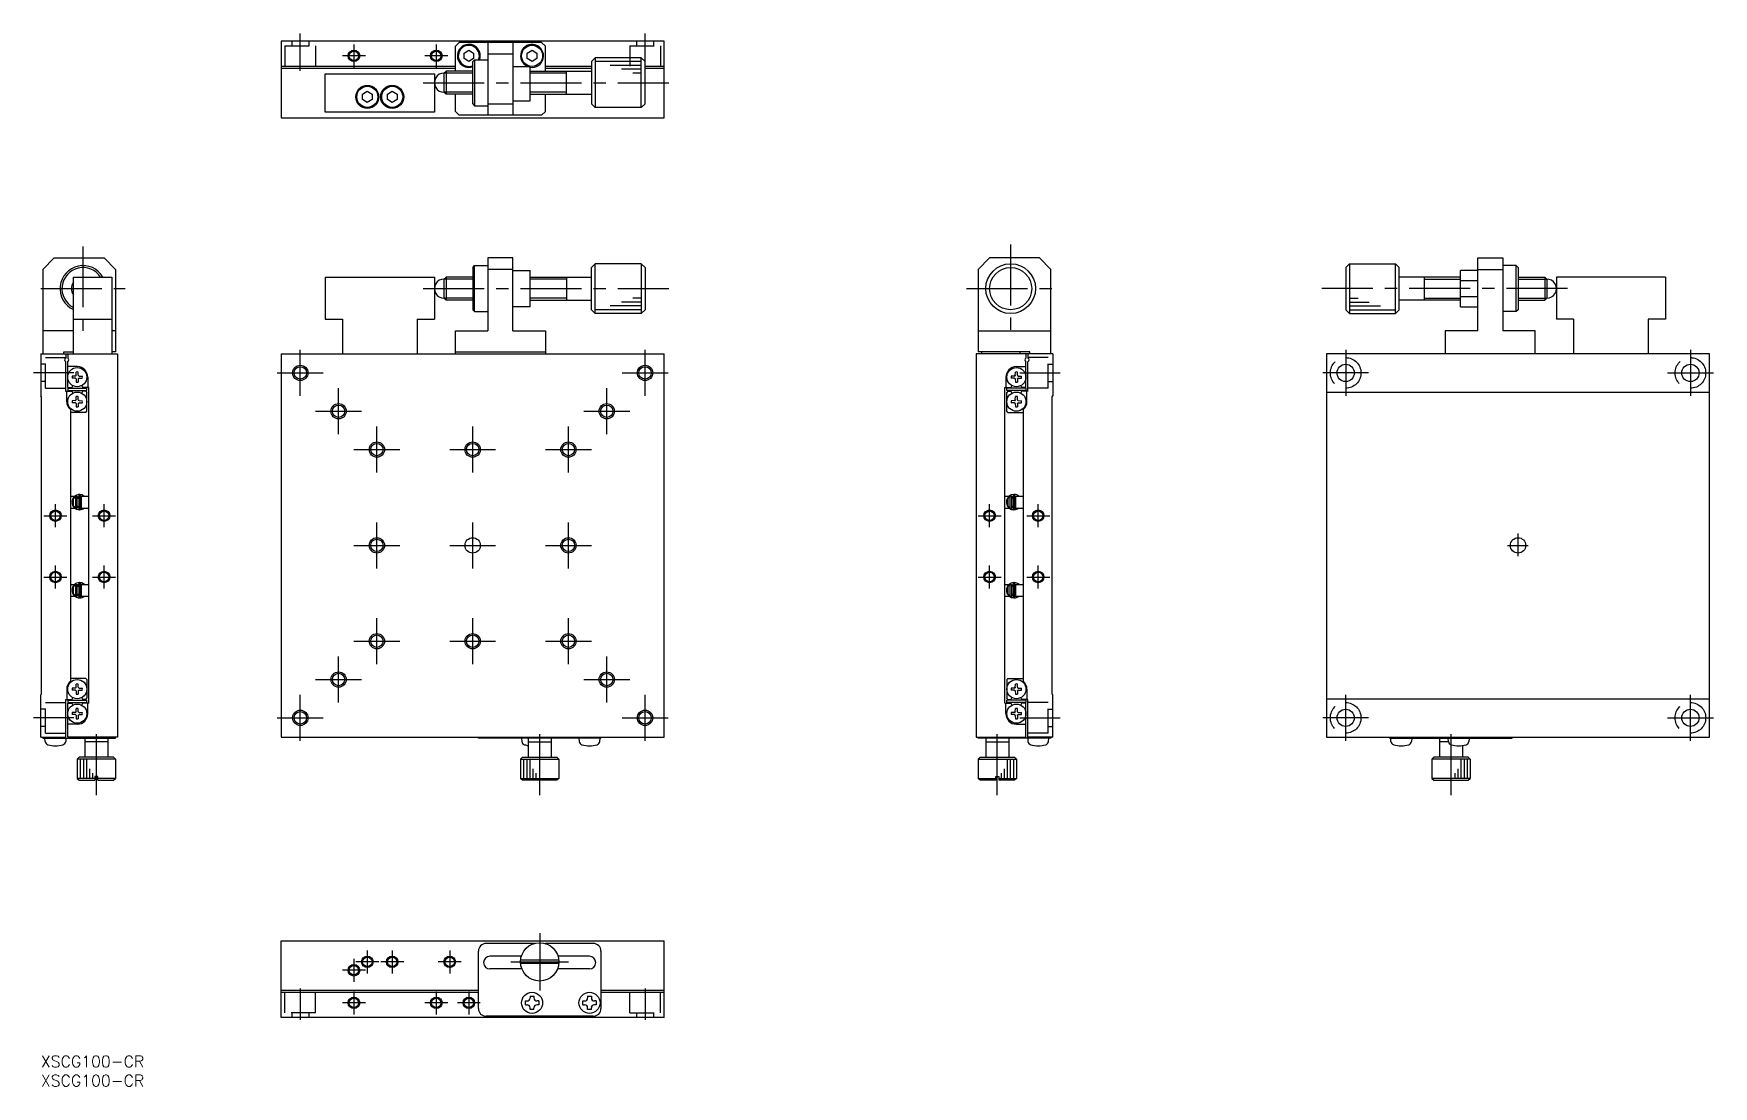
# Model space of a CAD drawing. Extents: x -2 to 437, y -8 to 267.
import ezdxf

# ---------------------------------------------------------------- set-up
doc = ezdxf.new("R2010")
doc.units = 0
doc.header["$LTSCALE"] = 0.5
doc.linetypes.add('CENTER', pattern=[50.8, 31.75, -6.35, 6.35, -6.35])
doc.linetypes.add('DASHED', pattern=[19.05, 12.7, -6.35])
for name, color, linetype in [('MSM_CENTER', 1, 'CENTER'), ('MSM_CONTINUOUS', 7, 'CONTINUOUS'), ('MSM_DASHED', 4, 'DASHED'), ('MSM_NARROW', 5, 'CONTINUOUS'), ('MSM_PART_NUMBER', 7, 'CONTINUOUS')]:
    doc.layers.add(name, color=color, linetype=linetype)
doc.styles.get("Standard").update_dxf_attribs({"font": 'txt.shx', "height": 3, "bigfont": 'bigfont.shx'})

# ---------------------------------------------------------------- blocks, each defined once
blk = doc.blocks.new('*U2')
at = {"layer": 'MSM_PART_NUMBER'}
blk.add_text('XSCG100-CR', height=3, dxfattribs=at).set_placement((0, -3))
blk = doc.blocks.new('*U3')
at = {"layer": 'MSM_PART_NUMBER'}
blk.add_text('XSCG100-CR', height=3, dxfattribs=at).set_placement((0, -8))

msp = doc.modelspace()

# ---------------------------------------------------------------- linework, layer by layer
at = {"layer": 'MSM_CENTER'}
for p, q in [((67.73, 257.01), (67.73, 266.71)), ((81.73, 263.91), (81.73, 257.91)), ((103.23, 263.91), (103.23, 257.91)), ((157.73, 257.01), (157.73, 266.71)), ((84.73, 260.91), (78.73, 260.91)), ((106.23, 260.91), (100.23, 260.91)), ((99.84, 253.91), (163.95, 253.91)), ((11, 211.17), (11, 189.17)), ((253.18, 211.67), (253.18, 188.67)), ((0, 200.17), (22, 200.17)), ((99.84, 200.17), (163.95, 200.17)), ((241.68, 200.17), (264.68, 200.17)), ((398.53, 200.17), (334.42, 200.17)), ((67.73, 172.17), (67.73, 184.17)), ((157.73, 172.17), (157.73, 184.17)), ((340.64, 184.17), (340.64, 172.17)), ((430.64, 184.17), (430.64, 172.17)), ((8.61, 178.17), (-1.9, 178.17)), ((61.73, 178.17), (73.73, 178.17)), ((151.73, 178.17), (163.73, 178.17)), ((255.57, 178.17), (266.07, 178.17)), ((346.64, 178.17), (334.64, 178.17)), ((424.64, 178.17), (436.64, 178.17)), ((77.73, 162.17), (77.73, 174.17)), ((147.73, 162.17), (147.73, 174.17)), ((71.73, 168.17), (83.73, 168.17)), ((141.73, 168.17), (153.73, 168.17)), ((87.73, 152.17), (87.73, 164.17)), ((112.73, 152.17), (112.73, 164.17)), ((137.73, 152.17), (137.73, 164.17)), ((81.73, 158.17), (93.73, 158.17)), ((106.73, 158.17), (118.73, 158.17)), ((131.73, 158.17), (143.73, 158.17)), ((0.8, 140.92), (6.8, 140.92)), ((3.8, 137.92), (3.8, 143.92)), ((13.5, 140.92), (19.5, 140.92)), ((16.5, 137.92), (16.5, 143.92)), ((244.68, 140.92), (250.68, 140.92)), ((247.68, 137.92), (247.68, 143.92)), ((257.38, 140.92), (263.38, 140.92)), ((260.38, 137.92), (260.38, 143.92)), ((87.73, 127.17), (87.73, 139.17)), ((112.73, 127.17), (112.73, 139.17)), ((137.73, 127.17), (137.73, 139.17)), ((385.64, 130.35), (385.64, 136.3)), ((81.73, 133.17), (93.73, 133.17)), ((106.73, 133.17), (118.73, 133.17)), ((131.73, 133.17), (143.73, 133.17)), ((382.89, 133.17), (388.29, 133.17)), ((3.8, 121.92), (3.8, 127.92)), ((16.5, 121.92), (16.5, 127.92)), ((247.68, 121.92), (247.68, 127.92)), ((260.38, 121.92), (260.38, 127.92)), ((0.8, 124.92), (6.8, 124.92)), ((13.5, 124.92), (19.5, 124.92)), ((244.68, 124.92), (250.68, 124.92)), ((257.38, 124.92), (263.38, 124.92)), ((87.73, 102.17), (87.73, 114.17)), ((112.73, 102.17), (112.73, 114.17)), ((137.73, 102.17), (137.73, 114.17)), ((81.73, 108.17), (93.73, 108.17)), ((106.73, 108.17), (118.73, 108.17)), ((131.73, 108.17), (143.73, 108.17)), ((77.73, 92.17), (77.73, 104.17)), ((147.73, 92.17), (147.73, 104.17)), ((71.73, 98.17), (83.73, 98.17)), ((141.73, 98.17), (153.73, 98.17)), ((67.73, 82.17), (67.73, 94.17)), ((157.73, 82.17), (157.73, 94.17)), ((340.64, 82.17), (340.64, 94.17)), ((430.64, 82.17), (430.64, 94.17)), ((8.61, 88.17), (-1.9, 88.17)), ((61.73, 88.17), (73.73, 88.17)), ((151.73, 88.17), (163.73, 88.17)), ((255.57, 88.17), (266.07, 88.17)), ((346.64, 88.17), (334.64, 88.17)), ((424.64, 88.17), (436.64, 88.17)), ((14.5, 68), (14.5, 85.26)), ((130.23, 68), (130.23, 85.26)), ((249.68, 68), (249.68, 85.26)), ((368.14, 68), (368.14, 85.26)), ((130.23, 32), (130.23, 17)), ((85.23, 27.5), (85.23, 21.5)), ((91.73, 27.5), (91.73, 21.5)), ((106.73, 27.5), (106.73, 21.5)), ((84.73, 22.3), (78.73, 22.3)), ((81.73, 25.3), (81.73, 19.3)), ((88.23, 24.5), (82.23, 24.5)), ((94.73, 24.5), (88.73, 24.5)), ((109.73, 24.5), (103.73, 24.5)), ((122.73, 24.5), (137.73, 24.5)), ((67.73, 17.56), (67.73, 9.4)), ((157.73, 17.56), (157.73, 9.4)), ((84.73, 13.8), (78.73, 13.8)), ((81.73, 16.8), (81.73, 10.8)), ((106.23, 13.8), (100.23, 13.8)), ((103.23, 16.8), (103.23, 10.8)), ((114.73, 13.8), (108.73, 13.8)), ((111.73, 16.8), (111.73, 10.8))]:
    msp.add_line(p, q, dxfattribs=at)
at = {"layer": 'MSM_CONTINUOUS'}
for p, q in [((162.73, 264.71), (62.73, 264.71)), ((62.73, 264.71), (62.73, 244.71)), ((109.23, 264.41), (108.23, 263.41)), ((108.23, 256.91), (108.23, 263.41)), ((130.73, 264.41), (109.23, 264.41)), ((116.73, 264.41), (116.73, 245.41)), ((123.23, 264.41), (123.23, 245.41)), ((131.73, 263.41), (130.73, 264.41)), ((131.73, 256.91), (131.73, 263.41)), ((162.73, 244.71), (162.73, 264.71)), ((110.48, 261.64), (111.73, 262.36)), ((110.48, 260.19), (110.48, 261.64)), ((111.73, 259.47), (110.48, 260.19)), ((111.73, 262.36), (112.98, 261.64)), ((112.98, 260.19), (111.73, 259.47)), ((112.73, 259.41), (113.23, 259.91)), ((112.73, 248.41), (112.73, 259.41)), ((112.98, 261.64), (112.98, 260.19)), ((113.23, 259.91), (116.73, 259.91)), ((113.23, 259.91), (113.23, 247.91)), ((116.73, 261.41), (123.23, 261.41)), ((126.98, 261.64), (128.23, 262.36)), ((126.98, 260.19), (126.98, 261.64)), ((128.23, 259.47), (126.98, 260.19)), ((128.23, 262.36), (129.48, 261.64)), ((129.48, 260.19), (128.23, 259.47)), ((129.48, 261.64), (129.48, 260.19)), ((143.73, 259.41), (144.73, 260.41)), ((143.73, 259.41), (143.73, 248.41)), ((144.73, 260.41), (144.73, 247.41)), ((156.73, 260.41), (144.73, 260.41)), ((157.73, 259.41), (156.73, 260.41)), ((156.73, 247.41), (156.73, 260.41)), ((157.73, 248.41), (157.73, 259.41)), ((62.73, 258.21), (108.23, 258.21)), ((62.73, 257.71), (108.23, 257.71)), ((74.23, 256.21), (102.73, 256.21)), ((74.23, 246.21), (74.23, 256.21)), ((102.73, 256.21), (102.73, 246.21)), ((105.23, 256.37), (105.77, 256.91)), ((105.23, 256.37), (105.23, 251.46)), ((105.77, 256.91), (105.77, 250.91)), ((112.73, 256.91), (105.77, 256.91)), ((123.23, 258.16), (127.73, 258.16)), ((127.73, 249.16), (127.73, 258.16)), ((127.73, 256.91), (143.73, 256.91)), ((131.73, 258.21), (143.73, 258.21)), ((131.73, 257.71), (143.73, 257.71)), ((137.23, 250.91), (137.23, 256.91)), ((157.73, 258.21), (162.73, 258.21)), ((157.73, 257.71), (162.73, 257.71)), ((83.98, 250.94), (85.23, 251.66)), ((83.98, 249.49), (83.98, 250.94)), ((85.23, 251.66), (86.48, 250.94)), ((86.48, 250.94), (86.48, 249.49)), ((90.48, 250.94), (91.73, 251.66)), ((90.48, 249.49), (90.48, 250.94)), ((91.73, 251.66), (92.98, 250.94)), ((92.98, 250.94), (92.98, 249.49)), ((105.77, 250.91), (105.23, 251.46)), ((112.73, 250.91), (105.77, 250.91)), ((108.23, 246.41), (108.23, 250.91)), ((127.73, 250.91), (143.73, 250.91)), ((131.73, 246.41), (131.73, 250.91)), ((102.73, 246.21), (74.23, 246.21)), ((85.23, 248.77), (83.98, 249.49)), ((86.48, 249.49), (85.23, 248.77)), ((91.73, 248.77), (90.48, 249.49)), ((92.98, 249.49), (91.73, 248.77)), ((108.23, 246.41), (109.23, 245.41)), ((112.73, 248.41), (113.23, 247.91)), ((113.23, 247.91), (116.73, 247.91)), ((116.73, 248.41), (123.23, 248.41)), ((123.23, 249.16), (127.73, 249.16)), ((131.73, 246.41), (130.73, 245.41)), ((143.73, 248.41), (144.73, 247.41)), ((156.73, 247.41), (144.73, 247.41)), ((157.73, 248.41), (156.73, 247.41)), ((62.73, 244.71), (162.73, 244.71)), ((130.73, 245.41), (109.23, 245.41)), ((0.5, 205.17), (3.5, 208.17)), ((3.5, 208.17), (16.5, 208.17)), ((19.5, 205.17), (16.5, 208.17)), ((112.73, 205.67), (113.23, 206.17)), ((113.23, 206.17), (116.73, 206.17)), ((113.23, 194.17), (113.23, 206.17)), ((116.73, 208.17), (116.73, 189.17)), ((123.23, 208.17), (116.73, 208.17)), ((123.23, 189.17), (123.23, 208.17)), ((143.73, 205.67), (144.73, 206.67)), ((144.73, 193.67), (144.73, 206.67)), ((156.73, 206.67), (144.73, 206.67)), ((157.73, 205.67), (156.73, 206.67)), ((156.73, 206.67), (156.73, 193.67)), ((244.68, 205.17), (247.68, 208.17)), ((260.68, 208.17), (247.68, 208.17)), ((260.68, 208.17), (263.68, 205.17)), ((340.64, 205.67), (341.64, 206.67)), ((341.64, 206.67), (341.64, 193.67)), ((341.64, 206.67), (353.64, 206.67)), ((353.64, 193.67), (353.64, 206.67)), ((354.64, 205.67), (353.64, 206.67)), ((375.14, 208.17), (381.64, 208.17)), ((375.14, 189.17), (375.14, 208.17)), ((381.64, 208.17), (381.64, 189.17)), ((385.14, 206.17), (381.64, 206.17)), ((385.64, 205.67), (385.14, 206.17)), ((385.14, 194.17), (385.14, 206.17)), ((0.5, 205.17), (0.5, 183.17)), ((8.5, 203.17), (18.5, 203.17)), ((8.5, 183.17), (8.5, 203.17)), ((18.5, 203.17), (18.5, 183.17)), ((19.5, 205.17), (19.5, 183.67)), ((74.23, 203.17), (102.73, 203.17)), ((74.23, 203.17), (74.23, 192.17)), ((102.73, 203.17), (102.73, 192.17)), ((105.23, 202.63), (105.77, 203.17)), ((105.23, 202.63), (105.23, 197.71)), ((105.77, 203.17), (105.77, 197.17)), ((112.73, 203.17), (105.77, 203.17)), ((112.73, 205.67), (112.73, 194.67)), ((123.23, 205.17), (116.73, 205.17)), ((123.23, 204.92), (127.73, 204.92)), ((127.73, 195.42), (127.73, 204.92)), ((127.73, 203.17), (143.73, 203.17)), ((137.23, 203.17), (137.23, 197.17)), ((143.73, 194.67), (143.73, 205.67)), ((157.73, 205.67), (157.73, 194.67)), ((244.68, 205.17), (244.68, 183.67)), ((263.68, 183.17), (263.68, 205.17)), ((340.64, 205.67), (340.64, 194.67)), ((354.64, 194.67), (354.64, 205.67)), ((370.64, 203.17), (354.64, 203.17)), ((361.14, 203.17), (361.14, 197.17)), ((375.14, 204.92), (370.64, 204.92)), ((370.64, 195.42), (370.64, 204.92)), ((370.64, 202.29), (375.14, 202.29)), ((375.14, 205.17), (381.64, 205.17)), ((385.64, 205.67), (385.64, 194.67)), ((385.64, 203.17), (392.6, 203.17)), ((392.6, 203.17), (392.6, 197.17)), ((393.14, 202.63), (392.6, 203.17)), ((393.14, 202.63), (393.14, 197.71)), ((395.64, 203.17), (395.64, 192.17)), ((424.14, 203.17), (395.64, 203.17)), ((424.14, 203.17), (424.14, 192.17)), ((105.77, 197.17), (105.23, 197.71)), ((375.14, 198.05), (370.64, 198.05)), ((392.6, 197.17), (393.14, 197.71)), ((112.73, 197.17), (105.77, 197.17)), ((112.73, 194.67), (113.23, 194.17)), ((113.23, 194.17), (116.73, 194.17)), ((127.73, 195.42), (123.23, 195.42)), ((127.73, 197.17), (143.73, 197.17)), ((143.73, 194.67), (144.73, 193.67)), ((156.73, 193.67), (144.73, 193.67)), ((157.73, 194.67), (156.73, 193.67)), ((340.64, 194.67), (341.64, 193.67)), ((341.64, 193.67), (353.64, 193.67)), ((354.64, 194.67), (353.64, 193.67)), ((370.64, 197.17), (354.64, 197.17)), ((370.64, 195.42), (375.14, 195.42)), ((385.14, 194.17), (381.64, 194.17)), ((385.64, 194.67), (385.14, 194.17)), ((385.64, 197.17), (392.6, 197.17)), ((8.5, 189.17), (0.5, 189.17)), ((8.5, 192.17), (18.5, 192.17)), ((19.5, 189.17), (18.5, 189.17)), ((74.23, 192.17), (78.73, 192.17)), ((78.73, 192.17), (78.73, 183.17)), ((98.23, 192.17), (98.23, 183.17)), ((98.23, 192.17), (102.73, 192.17)), ((108.23, 189.17), (116.73, 189.17)), ((108.23, 183.17), (108.23, 189.17)), ((123.23, 189.17), (131.73, 189.17)), ((131.73, 189.17), (131.73, 183.17)), ((244.68, 189.17), (263.68, 189.17)), ((375.14, 189.17), (366.64, 189.17)), ((366.64, 189.17), (366.64, 183.17)), ((390.14, 189.17), (381.64, 189.17)), ((390.14, 183.17), (390.14, 189.17)), ((400.14, 192.17), (395.64, 192.17)), ((400.14, 192.17), (400.14, 183.17)), ((419.64, 192.17), (419.64, 183.17)), ((424.14, 192.17), (419.64, 192.17)), ((0, 183.17), (20, 183.17)), ((0, 183.17), (0, 172.17)), ((6, 183.17), (6, 183.67)), ((6, 183.67), (8.5, 183.67)), ((6.5, 183.17), (6.5, 182.02)), ((6.5, 173.36), (6.5, 181.1)), ((7, 183.17), (7, 182.02)), ((7, 174.36), (7, 181.1)), ((9.5, 179.82), (7, 179.82)), ((19.5, 183.67), (18.5, 183.67)), ((20, 183.17), (20, 83.17)), ((62.73, 183.17), (62.73, 83.17)), ((62.73, 183.17), (162.73, 183.17)), ((108.23, 183.67), (131.73, 183.67)), ((162.73, 83.17), (162.73, 183.17)), ((264.18, 183.17), (244.18, 183.17)), ((244.18, 183.17), (244.18, 83.17)), ((258.18, 183.67), (244.68, 183.67)), ((245.68, 183.17), (245.68, 183.67)), ((254.68, 179.82), (257.18, 179.82)), ((255.68, 183.17), (255.68, 183.67)), ((257.18, 183.17), (257.18, 182.02)), ((257.18, 174.36), (257.18, 181.1)), ((257.68, 183.17), (257.68, 182.02)), ((257.68, 173.36), (257.68, 181.1)), ((258.18, 183.17), (258.18, 183.67)), ((264.18, 183.17), (264.18, 172.17)), ((335.64, 183.17), (335.64, 83.17)), ((435.64, 183.17), (335.64, 183.17)), ((435.64, 83.17), (435.64, 183.17)), ((9, 177.34), (8.18, 177.33)), ((9, 176.79), (8.18, 176.81)), ((9, 177.34), (9.17, 177.42)), ((9, 176.79), (9.17, 176.72)), ((9.23, 177.55), (9.17, 177.42)), ((9.23, 176.59), (9.17, 176.72)), ((9.23, 177.55), (9.24, 178.39)), ((9.23, 176.59), (9.24, 175.74)), ((9.77, 177.55), (9.76, 178.39)), ((9.77, 176.59), (9.76, 175.74)), ((9.77, 177.55), (9.83, 177.42)), ((9.77, 176.59), (9.83, 176.72)), ((10, 177.34), (9.83, 177.42)), ((10, 176.79), (9.83, 176.72)), ((10, 177.34), (10.82, 177.33)), ((10, 176.79), (10.82, 176.81)), ((12.25, 177.07), (12.25, 174.37)), ((251.93, 177.07), (251.93, 174.37)), ((254.18, 177.34), (253.35, 177.33)), ((254.18, 176.79), (253.35, 176.81)), ((254.18, 177.34), (254.34, 177.42)), ((254.18, 176.79), (254.34, 176.72)), ((254.4, 177.55), (254.34, 177.42)), ((254.4, 176.59), (254.34, 176.72)), ((254.4, 177.55), (254.42, 178.39)), ((254.4, 176.59), (254.42, 175.74)), ((254.95, 177.55), (254.94, 178.39)), ((254.95, 176.59), (254.94, 175.74)), ((254.95, 177.55), (255.01, 177.42)), ((254.95, 176.59), (255.01, 176.72)), ((255.18, 177.34), (255.01, 177.42)), ((255.18, 176.79), (255.01, 176.72)), ((255.18, 177.34), (256, 177.33)), ((255.18, 176.79), (256, 176.81)), ((0.2, 171.97), (0, 172.17)), ((0.2, 94.37), (0.2, 171.97)), ((6.5, 173.37), (8.09, 173.37)), ((6.75, 170.67), (6.75, 173.37)), ((7, 174.37), (8.09, 174.37)), ((7, 174.17), (7, 173.57)), ((7, 174.17), (12, 174.17)), ((7, 173.57), (12, 173.57)), ((9.23, 171.15), (9.17, 171.02)), ((9.23, 171.15), (9.24, 171.99)), ((9.77, 171.15), (9.76, 171.99)), ((9.77, 171.15), (9.83, 171.02)), ((12.5, 174.37), (10.91, 174.37)), ((11.7, 173.37), (10.91, 173.37)), ((11.7, 173.37), (12, 173.07)), ((12, 173.57), (12, 174.17)), ((12, 168.17), (12, 173.07)), ((12.5, 91.97), (12.5, 174.37)), ((251.68, 91.97), (251.68, 174.37)), ((251.68, 174.37), (253.26, 174.37)), ((252.18, 173.57), (252.18, 174.17)), ((257.18, 174.17), (252.18, 174.17)), ((257.18, 173.57), (252.18, 173.57)), ((252.48, 173.37), (252.18, 173.07)), ((252.18, 168.17), (252.18, 173.07)), ((252.48, 173.37), (253.26, 173.37)), ((254.4, 171.15), (254.34, 171.02)), ((254.4, 171.15), (254.42, 171.99)), ((254.95, 171.15), (254.94, 171.99)), ((254.95, 171.15), (255.01, 171.02)), ((257.18, 174.37), (256.09, 174.37)), ((257.68, 173.37), (256.09, 173.37)), ((257.18, 174.17), (257.18, 173.57)), ((257.43, 170.67), (257.43, 173.37)), ((263.98, 171.97), (264.18, 172.17)), ((263.98, 94.37), (263.98, 171.97)), ((335.64, 173.17), (435.64, 173.17)), ((7.7, 168.59), (7.7, 97.75)), ((11.7, 167.87), (7.7, 167.87)), ((9, 170.94), (8.18, 170.93)), ((9, 170.39), (8.18, 170.41)), ((9, 170.94), (9.17, 171.02)), ((9, 170.39), (9.17, 170.32)), ((9.23, 170.19), (9.17, 170.32)), ((9.23, 170.19), (9.24, 169.34)), ((9.77, 170.19), (9.76, 169.34)), ((9.77, 170.19), (9.83, 170.32)), ((10, 170.94), (9.83, 171.02)), ((10, 170.39), (9.83, 170.32)), ((10, 170.94), (10.82, 170.93)), ((10, 170.39), (10.82, 170.41)), ((11.7, 167.87), (12, 168.17)), ((252.48, 167.87), (252.18, 168.17)), ((252.48, 167.87), (256.48, 167.87)), ((254.18, 170.94), (253.35, 170.93)), ((254.18, 170.39), (253.35, 170.41)), ((254.18, 170.94), (254.34, 171.02)), ((254.18, 170.39), (254.34, 170.32)), ((254.4, 170.19), (254.34, 170.32)), ((254.4, 170.19), (254.42, 169.34)), ((254.95, 170.19), (254.94, 169.34)), ((254.95, 170.19), (255.01, 170.32)), ((255.18, 170.94), (255.01, 171.02)), ((255.18, 170.39), (255.01, 170.32)), ((255.18, 170.94), (256, 170.93)), ((255.18, 170.39), (256, 170.41)), ((256.48, 168.59), (256.48, 97.75)), ((8.77, 145.92), (7.7, 145.92)), ((8.5, 145.34), (9, 145.87)), ((8.5, 143.5), (8.5, 145.34)), ((9, 145.92), (9, 142.92)), ((9.5, 145.92), (9, 145.92)), ((9.5, 145.88), (9.91, 146)), ((9.5, 142.92), (9.5, 145.92)), ((9.91, 145.42), (9.5, 145.42)), ((9.7, 145.92), (9.61, 145.92)), ((9.7, 145.42), (9.7, 145.92)), ((9.91, 146.24), (9.91, 142.69)), ((10.84, 146.33), (10.15, 146.46)), ((10.36, 146.31), (10.35, 146.3)), ((10.39, 146.32), (10.36, 146.31)), ((10.36, 142.69), (10.36, 146.24)), ((10.36, 145.64), (10.5, 145.88)), ((10.5, 145.42), (10.36, 145.42)), ((10.42, 146.33), (10.39, 146.32)), ((10.46, 146.34), (10.42, 146.33)), ((10.49, 146.35), (10.46, 146.34)), ((10.53, 146.35), (10.49, 146.35)), ((10.5, 145.92), (10.5, 142.92)), ((12.5, 145.92), (10.5, 145.92)), ((10.56, 146.36), (10.53, 146.35)), ((10.6, 146.36), (10.56, 146.36)), ((10.64, 146.36), (10.6, 146.36)), ((10.67, 146.36), (10.64, 146.36)), ((10.71, 146.36), (10.67, 146.36)), ((10.74, 146.35), (10.71, 146.36)), ((10.78, 146.35), (10.74, 146.35)), ((10.77, 145.93), (10.76, 145.92)), ((10.92, 146.3), (10.77, 145.92)), ((10.78, 145.95), (10.77, 145.94)), ((10.77, 145.94), (10.77, 145.93)), ((10.81, 146.34), (10.78, 146.35)), ((10.79, 145.97), (10.78, 145.95)), ((10.8, 145.99), (10.79, 145.98)), ((10.79, 145.98), (10.79, 145.97)), ((10.81, 146.01), (10.8, 145.99)), ((10.85, 146.33), (10.81, 146.34)), ((10.82, 146.04), (10.81, 146.02)), ((10.81, 146.02), (10.81, 146.01)), ((10.83, 146.05), (10.82, 146.04)), ((10.84, 146.07), (10.83, 146.05)), ((10.92, 146.3), (10.84, 146.33)), ((10.85, 146.1), (10.84, 146.09)), ((10.84, 146.09), (10.84, 146.07)), ((10.88, 146.32), (10.85, 146.33)), ((10.86, 146.12), (10.85, 146.1)), ((10.87, 146.15), (10.86, 146.14)), ((10.86, 146.14), (10.86, 146.12)), ((10.88, 146.17), (10.87, 146.15)), ((10.91, 146.3), (10.88, 146.32)), ((10.89, 146.2), (10.88, 146.19)), ((10.88, 146.19), (10.88, 146.17)), ((10.9, 146.23), (10.89, 146.21)), ((10.89, 146.21), (10.89, 146.2)), ((10.91, 146.26), (10.9, 146.25)), ((10.9, 146.25), (10.9, 146.24)), ((10.9, 146.24), (10.9, 146.23)), ((11.5, 145.92), (10.91, 146.3)), ((10.91, 146.3), (10.91, 146.3)), ((10.91, 146.3), (10.91, 146.3)), ((10.91, 146.3), (10.91, 146.3)), ((10.91, 146.3), (10.91, 146.29)), ((10.91, 146.29), (10.91, 146.29)), ((10.91, 146.29), (10.91, 146.28)), ((10.91, 146.28), (10.91, 146.27)), ((10.91, 146.27), (10.91, 146.26)), ((10.99, 146.27), (10.92, 146.3)), ((252.68, 145.92), (251.68, 145.92)), ((252.48, 145.34), (252.98, 145.87)), ((252.48, 145.34), (252.48, 143.5)), ((253.48, 145.92), (252.98, 145.92)), ((252.98, 145.92), (252.98, 142.92)), ((253.32, 146.32), (253.26, 146.3)), ((253.48, 142.92), (253.48, 145.92)), ((253.48, 145.9), (253.49, 145.91)), ((253.82, 145.42), (253.48, 145.42)), ((253.49, 145.91), (253.51, 145.91)), ((253.51, 145.91), (253.52, 145.91)), ((253.52, 145.91), (253.53, 145.91)), ((253.53, 145.91), (253.55, 145.91)), ((253.55, 145.91), (253.56, 145.91)), ((253.56, 145.91), (253.57, 145.91)), ((253.57, 145.91), (253.59, 145.91)), ((253.59, 145.91), (253.6, 145.91)), ((253.6, 145.91), (253.61, 145.9)), ((253.61, 145.9), (253.63, 145.9)), ((253.63, 145.9), (253.64, 145.89)), ((253.64, 145.89), (253.65, 145.89)), ((253.65, 145.89), (253.66, 145.88)), ((253.66, 145.88), (253.68, 145.88)), ((253.68, 145.42), (253.68, 145.88)), ((253.68, 145.88), (253.69, 145.87)), ((253.69, 145.87), (253.7, 145.86)), ((253.7, 145.86), (253.71, 145.85)), ((253.71, 145.85), (253.72, 145.85)), ((253.72, 145.85), (253.73, 145.84)), ((253.73, 145.84), (253.74, 145.83)), ((253.74, 145.83), (253.75, 145.82)), ((253.75, 145.82), (253.76, 145.81)), ((253.76, 145.81), (253.77, 145.8)), ((253.77, 145.8), (253.77, 145.78)), ((253.77, 145.78), (253.78, 145.77)), ((253.78, 145.77), (253.79, 145.76)), ((253.79, 145.76), (253.79, 145.75)), ((253.79, 145.75), (253.8, 145.74)), ((253.8, 145.74), (253.8, 145.72)), ((253.8, 145.72), (253.81, 145.71)), ((253.81, 145.71), (253.81, 145.7)), ((253.81, 145.7), (253.81, 145.68)), ((253.81, 145.68), (253.82, 145.67)), ((253.82, 146.24), (253.82, 142.69)), ((253.82, 145.67), (253.82, 145.66)), ((253.82, 145.66), (253.82, 145.64)), ((253.82, 145.64), (253.82, 145.64)), ((254.27, 142.69), (254.27, 146.24)), ((254.27, 146), (254.57, 145.92)), ((254.48, 145.42), (254.27, 145.42)), ((256.48, 145.92), (254.48, 145.92)), ((254.48, 145.92), (254.48, 142.92)), ((7.7, 142.92), (8.86, 142.92)), ((9, 142.98), (8.5, 143.5)), ((9, 142.92), (9.5, 142.92)), ((9.5, 143.42), (9.91, 143.42)), ((9.91, 142.93), (9.5, 143.05)), ((9.7, 142.97), (9.7, 143.42)), ((10.36, 143.42), (10.5, 143.42)), ((10.5, 143.05), (10.36, 143.29)), ((10.5, 142.96), (10.36, 142.93)), ((10.5, 142.92), (12.5, 142.92)), ((10.86, 142.6), (10.86, 142.6)), ((10.86, 142.6), (10.86, 142.6)), ((10.86, 142.6), (10.86, 142.6)), ((10.86, 142.6), (10.87, 142.6)), ((10.87, 142.6), (10.87, 142.61)), ((10.87, 142.61), (10.88, 142.61)), ((10.87, 142.6), (10.87, 142.6)), ((10.87, 142.6), (10.87, 142.6)), ((10.87, 142.6), (10.87, 142.6)), ((10.87, 142.6), (10.87, 142.6)), ((10.87, 142.6), (10.87, 142.6)), ((10.88, 142.61), (10.91, 142.62)), ((10.88, 142.61), (10.88, 142.61)), ((10.88, 142.61), (10.88, 142.61)), ((10.91, 142.62), (10.91, 142.62)), ((10.91, 142.62), (10.91, 142.62)), ((251.68, 142.92), (252.77, 142.92)), ((252.98, 142.98), (252.48, 143.5)), ((252.98, 142.92), (253.48, 142.92)), ((253.18, 142.66), (253.26, 142.62)), ((253.26, 142.62), (253.34, 142.87)), ((253.27, 142.65), (253.26, 142.64)), ((253.26, 142.64), (253.26, 142.63)), ((253.26, 142.63), (253.26, 142.63)), ((253.26, 142.63), (253.26, 142.62)), ((253.26, 142.62), (253.26, 142.62)), ((253.26, 142.62), (253.26, 142.62)), ((253.26, 142.62), (253.26, 142.62)), ((253.26, 142.62), (253.31, 142.6)), ((253.26, 142.62), (253.3, 142.61)), ((253.28, 142.69), (253.27, 142.68)), ((253.27, 142.68), (253.27, 142.66)), ((253.27, 142.66), (253.27, 142.66)), ((253.27, 142.66), (253.27, 142.65)), ((253.29, 142.71), (253.28, 142.7)), ((253.28, 142.7), (253.28, 142.69)), ((253.3, 142.75), (253.29, 142.74)), ((253.29, 142.74), (253.29, 142.72)), ((253.29, 142.72), (253.29, 142.71)), ((253.31, 142.77), (253.3, 142.75)), ((253.3, 142.61), (253.33, 142.6)), ((253.32, 142.8), (253.31, 142.78)), ((253.31, 142.78), (253.31, 142.77)), ((253.31, 142.6), (254.02, 142.46)), ((253.33, 142.83), (253.32, 142.81)), ((253.32, 142.81), (253.32, 142.8)), ((253.34, 142.85), (253.33, 142.83)), ((253.33, 142.6), (253.36, 142.59)), ((253.34, 142.87), (253.36, 142.92)), ((253.35, 142.88), (253.34, 142.86)), ((253.34, 142.86), (253.34, 142.85)), ((253.36, 142.89), (253.35, 142.88)), ((253.37, 142.92), (253.36, 142.91)), ((253.36, 142.91), (253.36, 142.89)), ((253.36, 142.59), (253.4, 142.58)), ((253.4, 142.58), (253.43, 142.57)), ((253.43, 142.57), (253.47, 142.57)), ((253.47, 142.57), (253.51, 142.56)), ((253.48, 143.42), (253.82, 143.42)), ((253.49, 143.02), (253.48, 143.02)), ((253.5, 143.02), (253.49, 143.02)), ((253.51, 143.02), (253.5, 143.02)), ((253.53, 143.01), (253.51, 143.02)), ((253.51, 142.56), (253.54, 142.56)), ((253.54, 143.01), (253.53, 143.01)), ((253.55, 143.01), (253.54, 143.01)), ((253.54, 142.56), (253.58, 142.56)), ((253.57, 143.01), (253.55, 143.01)), ((253.58, 143.02), (253.57, 143.01)), ((253.59, 143.02), (253.58, 143.02)), ((253.58, 142.56), (253.61, 142.57)), ((253.61, 143.02), (253.59, 143.02)), ((253.62, 143.02), (253.61, 143.02)), ((253.61, 142.57), (253.65, 142.57)), ((253.63, 143.03), (253.62, 143.02)), ((253.65, 143.03), (253.63, 143.03)), ((253.66, 143.04), (253.65, 143.03)), ((253.65, 142.57), (253.68, 142.58)), ((253.67, 143.04), (253.66, 143.04)), ((253.68, 143.05), (253.67, 143.04)), ((253.68, 143.05), (253.68, 143.42)), ((253.69, 143.06), (253.68, 143.05)), ((253.68, 142.58), (253.72, 142.58)), ((253.71, 143.07), (253.69, 143.06)), ((253.72, 143.07), (253.71, 143.07)), ((253.73, 143.08), (253.72, 143.07)), ((253.72, 142.58), (253.75, 142.59)), ((253.74, 143.09), (253.73, 143.08)), ((253.75, 143.1), (253.74, 143.09)), ((253.76, 143.12), (253.75, 143.11)), ((253.75, 143.11), (253.75, 143.1)), ((253.75, 142.59), (253.79, 142.61)), ((253.77, 143.14), (253.76, 143.12)), ((253.78, 143.15), (253.77, 143.14)), ((253.79, 143.16), (253.78, 143.15)), ((253.8, 143.18), (253.79, 143.17)), ((253.79, 143.17), (253.79, 143.16)), ((253.79, 142.61), (253.82, 142.62)), ((253.81, 143.21), (253.8, 143.2)), ((253.8, 143.2), (253.8, 143.18)), ((253.82, 143.26), (253.81, 143.25)), ((253.81, 143.25), (253.81, 143.23)), ((253.81, 143.23), (253.81, 143.22)), ((253.81, 143.22), (253.81, 143.21)), ((253.82, 143.29), (253.82, 143.28)), ((253.82, 143.28), (253.82, 143.26)), ((253.82, 142.62), (253.83, 142.62)), ((254.27, 143.42), (254.48, 143.42)), ((254.48, 142.97), (254.27, 142.93)), ((254.48, 142.92), (256.48, 142.92)), ((8.77, 122.92), (7.7, 122.92)), ((8.5, 122.34), (9, 122.87)), ((9, 122.92), (9, 119.92)), ((9.5, 122.92), (9, 122.92)), ((9.5, 122.88), (9.91, 123)), ((9.5, 119.92), (9.5, 122.92)), ((9.7, 122.92), (9.61, 122.92)), ((9.7, 122.42), (9.7, 122.92)), ((9.91, 123.24), (9.91, 119.69)), ((10.84, 123.33), (10.15, 123.46)), ((10.36, 123.31), (10.35, 123.3)), ((10.39, 123.32), (10.36, 123.31)), ((10.36, 119.69), (10.36, 123.24)), ((10.36, 122.64), (10.5, 122.88)), ((10.42, 123.33), (10.39, 123.32)), ((10.46, 123.34), (10.42, 123.33)), ((10.49, 123.35), (10.46, 123.34)), ((10.53, 123.35), (10.49, 123.35)), ((10.5, 122.92), (10.5, 119.92)), ((12.5, 122.92), (10.5, 122.92)), ((10.56, 123.36), (10.53, 123.35)), ((10.6, 123.36), (10.56, 123.36)), ((10.64, 123.36), (10.6, 123.36)), ((10.67, 123.36), (10.64, 123.36)), ((10.71, 123.36), (10.67, 123.36)), ((10.74, 123.35), (10.71, 123.36)), ((10.78, 123.35), (10.74, 123.35)), ((10.77, 122.93), (10.76, 122.92)), ((10.92, 123.3), (10.77, 122.92)), ((10.78, 122.95), (10.77, 122.94)), ((10.77, 122.94), (10.77, 122.93)), ((10.81, 123.34), (10.78, 123.35)), ((10.79, 122.97), (10.78, 122.95)), ((10.8, 122.99), (10.79, 122.98)), ((10.79, 122.98), (10.79, 122.97)), ((10.81, 123.01), (10.8, 122.99)), ((10.85, 123.33), (10.81, 123.34)), ((10.82, 123.04), (10.81, 123.02)), ((10.81, 123.02), (10.81, 123.01)), ((10.83, 123.05), (10.82, 123.04)), ((10.84, 123.07), (10.83, 123.05)), ((10.99, 123.27), (10.84, 123.33)), ((10.85, 123.1), (10.84, 123.09)), ((10.84, 123.09), (10.84, 123.07)), ((10.88, 123.32), (10.85, 123.33)), ((10.86, 123.12), (10.85, 123.1)), ((10.87, 123.15), (10.86, 123.14)), ((10.86, 123.14), (10.86, 123.12)), ((10.88, 123.17), (10.87, 123.15)), ((10.91, 123.3), (10.88, 123.32)), ((10.89, 123.2), (10.88, 123.19)), ((10.88, 123.19), (10.88, 123.17)), ((10.9, 123.23), (10.89, 123.21)), ((10.89, 123.21), (10.89, 123.2)), ((10.91, 123.26), (10.9, 123.25)), ((10.9, 123.25), (10.9, 123.24)), ((10.9, 123.24), (10.9, 123.23)), ((11.5, 122.92), (10.91, 123.3)), ((10.91, 123.3), (10.91, 123.3)), ((10.91, 123.3), (10.91, 123.3)), ((10.91, 123.3), (10.91, 123.3)), ((10.91, 123.3), (10.91, 123.29)), ((10.91, 123.29), (10.91, 123.29)), ((10.91, 123.29), (10.91, 123.28)), ((10.91, 123.28), (10.91, 123.27)), ((10.91, 123.27), (10.91, 123.26)), ((10.92, 123.3), (10.92, 123.3)), ((252.68, 122.92), (251.68, 122.92)), ((252.48, 122.34), (252.98, 122.87)), ((253.48, 122.92), (252.98, 122.92)), ((252.98, 122.92), (252.98, 119.92)), ((253.32, 123.32), (253.26, 123.3)), ((253.48, 119.92), (253.48, 122.92)), ((253.48, 122.9), (253.49, 122.91)), ((253.49, 122.91), (253.51, 122.91)), ((253.51, 122.91), (253.52, 122.91)), ((253.52, 122.91), (253.53, 122.91)), ((253.53, 122.91), (253.55, 122.91)), ((253.55, 122.91), (253.56, 122.91)), ((253.56, 122.91), (253.57, 122.91)), ((253.57, 122.91), (253.59, 122.91)), ((253.59, 122.91), (253.6, 122.91)), ((253.6, 122.91), (253.61, 122.9)), ((253.61, 122.9), (253.63, 122.9)), ((253.63, 122.9), (253.64, 122.89)), ((253.64, 122.89), (253.65, 122.89)), ((253.65, 122.89), (253.66, 122.88)), ((253.66, 122.88), (253.68, 122.88)), ((253.68, 122.42), (253.68, 122.88)), ((253.68, 122.88), (253.69, 122.87)), ((253.69, 122.87), (253.7, 122.86)), ((253.7, 122.86), (253.71, 122.85)), ((253.71, 122.85), (253.72, 122.85)), ((253.72, 122.85), (253.73, 122.84)), ((253.73, 122.84), (253.74, 122.83)), ((253.74, 122.83), (253.75, 122.82)), ((253.75, 122.82), (253.76, 122.81)), ((253.76, 122.81), (253.77, 122.8)), ((253.77, 122.8), (253.77, 122.78)), ((253.82, 123.24), (253.82, 119.69)), ((254.27, 119.69), (254.27, 123.24)), ((254.27, 123), (254.57, 122.92)), ((256.48, 122.92), (254.48, 122.92)), ((254.48, 122.92), (254.48, 119.92)), ((7.7, 119.92), (8.86, 119.92)), ((8.5, 120.5), (8.5, 122.34)), ((9, 119.98), (8.5, 120.5)), ((9, 119.92), (9.5, 119.92)), ((9.91, 122.42), (9.5, 122.42)), ((9.5, 120.42), (9.91, 120.42)), ((9.91, 119.93), (9.5, 120.05)), ((9.7, 119.97), (9.7, 120.42)), ((10.5, 122.42), (10.36, 122.42)), ((10.36, 120.42), (10.5, 120.42)), ((10.5, 120.05), (10.36, 120.29)), ((10.5, 119.96), (10.36, 119.93)), ((10.5, 119.92), (12.5, 119.92)), ((10.86, 119.6), (10.86, 119.6)), ((10.86, 119.6), (10.86, 119.6)), ((10.86, 119.6), (10.86, 119.6)), ((10.86, 119.6), (10.87, 119.6)), ((10.87, 119.6), (10.87, 119.61)), ((10.87, 119.61), (10.88, 119.61)), ((10.87, 119.6), (10.87, 119.6)), ((10.87, 119.6), (10.87, 119.6)), ((10.87, 119.6), (10.87, 119.6)), ((10.87, 119.6), (10.87, 119.6)), ((10.87, 119.6), (10.87, 119.6)), ((10.88, 119.61), (10.91, 119.62)), ((10.88, 119.61), (10.88, 119.61)), ((10.88, 119.61), (10.88, 119.61)), ((10.91, 119.62), (10.91, 119.62)), ((10.91, 119.62), (10.91, 119.62)), ((251.68, 119.92), (252.77, 119.92)), ((252.48, 122.34), (252.48, 120.5)), ((252.98, 119.98), (252.48, 120.5)), ((252.98, 119.92), (253.48, 119.92)), ((253.18, 119.66), (253.26, 119.62)), ((253.26, 119.62), (253.34, 119.87)), ((253.27, 119.65), (253.26, 119.64)), ((253.26, 119.64), (253.26, 119.63)), ((253.26, 119.63), (253.26, 119.63)), ((253.26, 119.63), (253.26, 119.62)), ((253.26, 119.62), (253.26, 119.62)), ((253.26, 119.62), (253.26, 119.62)), ((253.26, 119.62), (253.26, 119.62)), ((253.26, 119.62), (253.31, 119.6)), ((253.26, 119.62), (253.3, 119.61)), ((253.28, 119.69), (253.27, 119.68)), ((253.27, 119.68), (253.27, 119.66)), ((253.27, 119.66), (253.27, 119.66)), ((253.27, 119.66), (253.27, 119.65)), ((253.29, 119.71), (253.28, 119.7)), ((253.28, 119.7), (253.28, 119.69)), ((253.3, 119.75), (253.29, 119.74)), ((253.29, 119.74), (253.29, 119.72)), ((253.29, 119.72), (253.29, 119.71)), ((253.31, 119.77), (253.3, 119.75)), ((253.3, 119.61), (253.33, 119.6)), ((253.32, 119.8), (253.31, 119.78)), ((253.31, 119.78), (253.31, 119.77)), ((253.31, 119.6), (254.02, 119.46)), ((253.33, 119.83), (253.32, 119.81)), ((253.32, 119.81), (253.32, 119.8)), ((253.34, 119.85), (253.33, 119.83)), ((253.33, 119.6), (253.36, 119.59)), ((253.34, 119.87), (253.36, 119.92)), ((253.35, 119.88), (253.34, 119.86)), ((253.34, 119.86), (253.34, 119.85)), ((253.36, 119.89), (253.35, 119.88)), ((253.37, 119.92), (253.36, 119.91)), ((253.36, 119.91), (253.36, 119.89)), ((253.36, 119.59), (253.4, 119.58)), ((253.4, 119.58), (253.43, 119.57)), ((253.43, 119.57), (253.47, 119.57)), ((253.47, 119.57), (253.51, 119.56)), ((253.82, 122.42), (253.48, 122.42)), ((253.48, 120.42), (253.82, 120.42)), ((253.49, 120.02), (253.48, 120.02)), ((253.5, 120.02), (253.49, 120.02)), ((253.51, 120.02), (253.5, 120.02)), ((253.53, 120.01), (253.51, 120.02)), ((253.51, 119.56), (253.54, 119.56)), ((253.54, 120.01), (253.53, 120.01)), ((253.55, 120.01), (253.54, 120.01)), ((253.54, 119.56), (253.58, 119.56)), ((253.57, 120.01), (253.55, 120.01)), ((253.58, 120.02), (253.57, 120.01)), ((253.59, 120.02), (253.58, 120.02)), ((253.58, 119.56), (253.61, 119.57)), ((253.61, 120.02), (253.59, 120.02)), ((253.62, 120.02), (253.61, 120.02)), ((253.61, 119.57), (253.65, 119.57)), ((253.63, 120.03), (253.62, 120.02)), ((253.65, 120.03), (253.63, 120.03)), ((253.66, 120.04), (253.65, 120.03)), ((253.65, 119.57), (253.68, 119.58)), ((253.67, 120.04), (253.66, 120.04)), ((253.68, 120.05), (253.67, 120.04)), ((253.68, 120.05), (253.68, 120.42)), ((253.69, 120.06), (253.68, 120.05)), ((253.68, 119.58), (253.72, 119.58)), ((253.71, 120.07), (253.69, 120.06)), ((253.72, 120.07), (253.71, 120.07)), ((253.73, 120.08), (253.72, 120.07)), ((253.72, 119.58), (253.75, 119.59)), ((253.74, 120.09), (253.73, 120.08)), ((253.75, 120.1), (253.74, 120.09)), ((253.76, 120.12), (253.75, 120.11)), ((253.75, 120.11), (253.75, 120.1)), ((253.75, 119.59), (253.79, 119.61)), ((253.77, 120.14), (253.76, 120.12)), ((253.77, 122.78), (253.78, 122.77)), ((253.78, 120.15), (253.77, 120.14)), ((253.78, 122.77), (253.79, 122.76)), ((253.79, 120.16), (253.78, 120.15)), ((253.79, 122.76), (253.79, 122.75)), ((253.79, 122.75), (253.8, 122.74)), ((253.8, 120.18), (253.79, 120.17)), ((253.79, 120.17), (253.79, 120.16)), ((253.79, 119.61), (253.82, 119.62)), ((253.8, 122.74), (253.8, 122.72)), ((253.8, 122.72), (253.81, 122.71)), ((253.81, 120.21), (253.8, 120.2)), ((253.8, 120.2), (253.8, 120.18)), ((253.81, 122.71), (253.81, 122.7)), ((253.81, 122.7), (253.81, 122.68)), ((253.81, 122.68), (253.82, 122.67)), ((253.82, 120.26), (253.81, 120.25)), ((253.81, 120.25), (253.81, 120.23)), ((253.81, 120.23), (253.81, 120.22)), ((253.81, 120.22), (253.81, 120.21)), ((253.82, 122.67), (253.82, 122.66)), ((253.82, 122.66), (253.82, 122.64)), ((253.82, 122.64), (253.82, 122.64)), ((253.82, 120.29), (253.82, 120.28)), ((253.82, 120.28), (253.82, 120.26)), ((253.82, 119.62), (253.83, 119.62)), ((254.48, 122.42), (254.27, 122.42)), ((254.27, 120.42), (254.48, 120.42)), ((254.48, 119.97), (254.27, 119.93)), ((254.48, 119.92), (256.48, 119.92)), ((11.7, 98.47), (7.7, 98.47)), ((9.23, 96.16), (9.24, 97)), ((9.77, 96.16), (9.76, 97)), ((11.7, 98.47), (12, 98.17)), ((12, 98.17), (12, 93.27)), ((252.48, 98.47), (252.18, 98.17)), ((252.18, 98.17), (252.18, 93.27)), ((252.48, 98.47), (256.48, 98.47)), ((254.4, 96.16), (254.42, 97)), ((254.95, 96.16), (254.94, 97)), ((0.2, 94.37), (0, 94.17)), ((0, 83.17), (0, 94.17)), ((6.5, 92.97), (8.09, 92.97)), ((6.5, 83.17), (6.5, 92.97)), ((6.75, 95.67), (6.75, 92.97)), ((7, 92.77), (7, 92.17)), ((7, 92.77), (12, 92.77)), ((7, 92.17), (12, 92.17)), ((9, 95.95), (8.18, 95.93)), ((9, 95.4), (8.18, 95.41)), ((9, 95.95), (9.17, 96.02)), ((9, 95.4), (9.17, 95.33)), ((9.23, 96.16), (9.17, 96.02)), ((9.23, 95.19), (9.17, 95.33)), ((9.23, 95.19), (9.24, 94.35)), ((9.77, 95.19), (9.76, 94.35)), ((9.77, 96.16), (9.83, 96.02)), ((9.77, 95.19), (9.83, 95.33)), ((10, 95.95), (9.83, 96.02)), ((10, 95.4), (9.83, 95.33)), ((10, 95.95), (10.82, 95.93)), ((10, 95.4), (10.82, 95.41)), ((11.7, 92.97), (10.91, 92.97)), ((11.7, 92.97), (12, 93.27)), ((12, 92.17), (12, 92.77)), ((252.48, 92.97), (252.18, 93.27)), ((252.18, 92.17), (252.18, 92.77)), ((257.18, 92.77), (252.18, 92.77)), ((257.18, 92.17), (252.18, 92.17)), ((252.48, 92.97), (253.26, 92.97)), ((254.18, 95.95), (253.35, 95.93)), ((254.18, 95.4), (253.35, 95.41)), ((254.18, 95.95), (254.34, 96.02)), ((254.18, 95.4), (254.34, 95.33)), ((254.4, 96.16), (254.34, 96.02)), ((254.4, 95.19), (254.34, 95.33)), ((254.4, 95.19), (254.42, 94.35)), ((254.95, 95.19), (254.94, 94.35)), ((254.95, 96.16), (255.01, 96.02)), ((254.95, 95.19), (255.01, 95.33)), ((255.18, 95.95), (255.01, 96.02)), ((255.18, 95.4), (255.01, 95.33)), ((255.18, 95.95), (256, 95.93)), ((255.18, 95.4), (256, 95.41)), ((257.68, 92.97), (256.09, 92.97)), ((257.18, 92.77), (257.18, 92.17)), ((257.43, 95.67), (257.43, 92.97)), ((257.68, 83.17), (257.68, 92.97)), ((263.98, 94.37), (264.18, 94.17)), ((264.18, 83.17), (264.18, 94.17)), ((335.64, 93.17), (435.64, 93.17)), ((7, 91.97), (8.09, 91.97)), ((7, 83.17), (7, 91.97)), ((9, 89.55), (8.18, 89.53)), ((9, 89), (8.18, 89.01)), ((9, 89.55), (9.17, 89.62)), ((9, 89), (9.17, 88.93)), ((9.23, 89.76), (9.17, 89.62)), ((9.23, 88.79), (9.17, 88.93)), ((9.23, 89.76), (9.24, 90.6)), ((9.23, 88.79), (9.24, 87.95)), ((9.77, 89.76), (9.76, 90.6)), ((9.77, 88.79), (9.76, 87.95)), ((9.77, 89.76), (9.83, 89.62)), ((9.77, 88.79), (9.83, 88.93)), ((10, 89.55), (9.83, 89.62)), ((10, 89), (9.83, 88.93)), ((10, 89.55), (10.82, 89.53)), ((10, 89), (10.82, 89.01)), ((12.5, 91.97), (10.91, 91.97)), ((12.25, 89.27), (12.25, 91.97)), ((251.68, 91.97), (253.26, 91.97)), ((251.93, 89.27), (251.93, 91.97)), ((254.18, 89.55), (253.35, 89.53)), ((254.18, 89), (253.35, 89.01)), ((254.18, 89.55), (254.34, 89.62)), ((254.18, 89), (254.34, 88.93)), ((254.4, 89.76), (254.34, 89.62)), ((254.4, 88.79), (254.34, 88.93)), ((254.4, 89.76), (254.42, 90.6)), ((254.4, 88.79), (254.42, 87.95)), ((254.95, 89.76), (254.94, 90.6)), ((254.95, 88.79), (254.94, 87.95)), ((254.95, 89.76), (255.01, 89.62)), ((254.95, 88.79), (255.01, 88.93)), ((255.18, 89.55), (255.01, 89.62)), ((255.18, 89), (255.01, 88.93)), ((255.18, 89.55), (256, 89.53)), ((255.18, 89), (256, 89.01)), ((257.18, 91.97), (256.09, 91.97)), ((257.18, 83.17), (257.18, 91.97)), ((9.5, 86.52), (7, 86.52)), ((254.68, 86.52), (257.18, 86.52)), ((0, 83.17), (6.5, 83.17)), ((0.5, 83.17), (0.5, 82.87)), ((0.5, 82.87), (19.5, 82.87)), ((1.12, 82.02), (1.05, 82.87)), ((6.55, 82.87), (6.48, 82.02)), ((20, 83.17), (7, 83.17)), ((11.5, 82.87), (11.5, 77.87)), ((17.5, 81.87), (11.5, 81.87)), ((17.5, 82.87), (17.5, 77.87)), ((19.5, 82.87), (19.5, 83.17)), ((62.73, 83.17), (162.73, 83.17)), ((114.23, 82.87), (114.23, 83.17)), ((146.23, 82.87), (114.23, 82.87)), ((125.48, 82.87), (125.55, 82.02)), ((127.23, 82.87), (127.23, 77.87)), ((127.23, 81.87), (133.23, 81.87)), ((133.23, 82.87), (133.23, 77.87)), ((140.48, 82.87), (140.55, 82.02)), ((145.91, 82.02), (145.98, 82.87)), ((146.23, 82.87), (146.23, 83.17)), ((244.18, 83.17), (257.18, 83.17)), ((244.68, 82.87), (244.68, 83.17)), ((263.68, 82.87), (244.68, 82.87)), ((246.68, 82.87), (246.68, 77.87)), ((246.68, 81.87), (252.68, 81.87)), ((252.68, 82.87), (252.68, 77.87)), ((257.63, 82.87), (257.7, 82.02)), ((264.18, 83.17), (257.68, 83.17)), ((263.05, 82.02), (263.13, 82.87)), ((263.68, 83.17), (263.68, 82.87)), ((335.64, 83.17), (435.64, 83.17)), ((352.14, 82.87), (352.14, 83.17)), ((352.14, 82.87), (384.14, 82.87)), ((352.47, 82.02), (352.39, 82.87)), ((357.89, 82.87), (357.82, 82.02)), ((365.14, 82.87), (365.14, 77.87)), ((367.49, 81.87), (365.14, 81.87)), ((367.47, 82.02), (367.39, 82.87)), ((371.14, 80.94), (371.14, 77.87)), ((372.89, 82.87), (372.82, 82.02)), ((384.14, 82.87), (384.14, 83.17)), ((10, 77.87), (9.5, 77.37)), ((19.5, 77.37), (9.5, 77.37)), ((9.5, 77.37), (9.5, 72.37)), ((19, 77.87), (10, 77.87)), ((19.5, 77.37), (19, 77.87)), ((19.5, 77.37), (19.5, 72.37)), ((125.23, 77.37), (125.73, 77.87)), ((125.23, 77.37), (135.23, 77.37)), ((125.23, 77.37), (125.23, 72.37)), ((125.73, 77.87), (134.73, 77.87)), ((134.73, 77.87), (135.23, 77.37)), ((135.23, 77.37), (135.23, 72.37)), ((244.68, 77.37), (245.18, 77.87)), ((244.68, 77.37), (254.68, 77.37)), ((244.68, 77.37), (244.68, 72.37)), ((245.18, 77.87), (254.18, 77.87)), ((254.18, 77.87), (254.68, 77.37)), ((254.68, 77.37), (254.68, 72.37)), ((363.64, 77.87), (363.14, 77.37)), ((373.14, 77.37), (363.14, 77.37)), ((363.14, 77.37), (363.14, 72.37)), ((372.64, 77.87), (363.64, 77.87)), ((373.14, 77.37), (372.64, 77.87)), ((373.14, 77.37), (373.14, 72.37)), ((14.1, 72.37), (9.5, 72.37)), ((9.5, 72.37), (10, 71.87)), ((10, 71.87), (14.1, 71.87)), ((14.1, 72.87), (14.1, 71.87)), ((14.9, 72.87), (14.1, 72.87)), ((14.9, 71.87), (14.9, 72.87)), ((19.5, 72.37), (14.9, 72.37)), ((14.9, 71.87), (19, 71.87)), ((19, 71.87), (19.5, 72.37)), ((125.23, 72.37), (135.23, 72.37)), ((125.73, 71.87), (125.23, 72.37)), ((134.73, 71.87), (125.73, 71.87)), ((135.23, 72.37), (134.73, 71.87)), ((244.68, 72.37), (249.28, 72.37)), ((245.18, 71.87), (244.68, 72.37)), ((249.28, 71.87), (245.18, 71.87)), ((249.28, 71.87), (249.28, 72.87)), ((249.28, 72.87), (250.08, 72.87)), ((250.08, 72.87), (250.08, 71.87)), ((250.08, 72.37), (254.68, 72.37)), ((254.18, 71.87), (250.08, 71.87)), ((254.68, 72.37), (254.18, 71.87)), ((373.14, 72.37), (363.14, 72.37)), ((363.14, 72.37), (363.64, 71.87)), ((363.64, 71.87), (372.64, 71.87)), ((372.64, 71.87), (373.14, 72.37)), ((62.73, 10), (62.73, 30)), ((62.73, 30), (162.73, 30)), ((114.23, 12.3), (114.23, 27.3)), ((128.83, 29.3), (116.23, 29.3)), ((144.23, 29.3), (131.63, 29.3)), ((146.23, 27.3), (146.23, 12.3)), ((162.73, 10), (162.73, 30)), ((125.44, 25.95), (117.23, 25.95)), ((125.58, 22.65), (117.23, 22.65)), ((135.21, 24.9), (125.25, 24.9)), ((135.21, 24.1), (125.25, 24.1)), ((143.23, 22.65), (134.88, 22.65)), ((143.23, 25.95), (135.02, 25.95)), ((114.23, 17), (62.73, 17)), ((114.23, 16.5), (62.73, 16.5)), ((126.48, 13.3), (126.48, 14.3)), ((126.48, 14.3), (126.93, 14.3)), ((126.48, 13.3), (126.93, 13.3)), ((127.73, 15.55), (128.73, 15.55)), ((127.73, 15.55), (127.73, 15.1)), ((128.73, 15.55), (128.73, 15.1)), ((129.98, 14.3), (129.53, 14.3)), ((129.98, 13.3), (129.53, 13.3)), ((129.98, 14.3), (129.98, 13.3)), ((141.48, 13.3), (141.48, 14.3)), ((141.48, 14.3), (141.93, 14.3)), ((141.48, 13.3), (141.93, 13.3)), ((142.73, 15.55), (143.73, 15.55)), ((142.73, 15.55), (142.73, 15.1)), ((143.73, 15.55), (143.73, 15.1)), ((144.98, 14.3), (144.53, 14.3)), ((144.98, 13.3), (144.53, 13.3)), ((144.98, 14.3), (144.98, 13.3)), ((162.73, 17), (146.23, 17)), ((162.73, 16.5), (146.23, 16.5)), ((162.73, 10), (62.73, 10)), ((144.23, 10.3), (116.23, 10.3)), ((127.73, 12.05), (127.73, 12.5)), ((128.73, 12.05), (127.73, 12.05)), ((128.73, 12.05), (128.73, 12.5)), ((142.73, 12.05), (142.73, 12.5)), ((143.73, 12.05), (142.73, 12.05)), ((143.73, 12.05), (143.73, 12.5))]:
    msp.add_line(p, q, dxfattribs=at)
for centre, radius in [((128.23, 260.91), 2.75), ((81.73, 260.91), 1.23), ((103.23, 260.91), 1.23), ((85.23, 250.21), 3), ((85.23, 250.21), 2.75), ((91.73, 250.21), 3), ((91.73, 250.21), 2.75), ((253.18, 200.17), 6.5), ((253.18, 200.17), 5.5), ((340.64, 178.17), 2.25), ((430.64, 178.17), 2.25), ((9.5, 177.07), 2.5), ((67.73, 178.17), 1.62), ((157.73, 178.17), 1.62), ((254.68, 177.07), 2.5), ((9.5, 170.67), 2.5), ((254.68, 170.67), 2.5), ((77.73, 168.17), 1.62), ((147.73, 168.17), 1.62), ((87.73, 158.17), 1.62), ((112.73, 158.17), 1.62), ((137.73, 158.17), 1.62), ((3.8, 140.92), 1.23), ((16.5, 140.92), 1.23), ((247.68, 140.92), 1.23), ((260.38, 140.92), 1.23), ((87.73, 133.17), 1.62), ((112.73, 133.17), 2), ((137.73, 133.17), 1.62), ((385.64, 133.17), 2), ((3.8, 124.92), 1.23), ((16.5, 124.92), 1.23), ((247.68, 124.92), 1.23), ((260.38, 124.92), 1.23), ((87.73, 108.17), 1.62), ((112.73, 108.17), 1.62), ((137.73, 108.17), 1.62), ((9.5, 95.67), 2.5), ((77.73, 98.17), 1.62), ((147.73, 98.17), 1.62), ((254.68, 95.67), 2.5), ((9.5, 89.27), 2.5), ((67.73, 88.17), 1.62), ((157.73, 88.17), 1.62), ((254.68, 89.27), 2.5), ((340.64, 88.17), 2.25), ((430.64, 88.17), 2.25), ((130.23, 24.5), 5), ((81.73, 22.3), 1.23), ((85.23, 24.5), 1.23), ((91.73, 24.5), 1.23), ((106.73, 24.5), 1.23), ((81.73, 13.8), 1.23), ((103.23, 13.8), 1.23), ((111.73, 13.8), 1.23), ((128.23, 13.8), 2.75), ((143.23, 13.8), 2.75)]:
    msp.add_circle(centre, radius, dxfattribs=at)
for centre, radius, start, end in [((111.73, 260.91), 3, 340.5288, 289.4713), ((111.73, 260.91), 2.75, 338.6763, 291.3238), ((128.23, 260.91), 3, 260.4059, 246.4436), ((105.23, 253.91), 2.5, 89.0567, 270.9433), ((11, 200.17), 6, 30, 245.3757), ((11, 200.17), 5.5, 33.0557, 242.9644), ((11, 200.17), 3, 146.4426, 213.5574), ((105.23, 200.17), 2.5, 89.0567, 270.9433), ((393.14, 200.17), 2.5, 269.0567, 90.9433), ((6.7, 181.56), 0.5, 113.5782, 246.4219), ((6.8, 181.56), 0.5, 293.5782, 66.4219), ((9.5, 177.07), 2.75, 0, 90), ((254.68, 177.07), 2.75, 90, 180), ((257.38, 181.56), 0.5, 113.5781, 246.4218), ((257.48, 181.56), 0.5, 293.5782, 66.4218), ((9.5, 177.07), 1.35, 168.8959, 191.1041), ((9.5, 177.07), 1.35, 78.8959, 101.1041), ((9.5, 177.07), 1.35, 258.8959, 281.1041), ((9.5, 177.07), 1.35, 348.8959, 11.1041), ((254.68, 177.07), 1.35, 168.8959, 191.1041), ((254.68, 177.07), 1.35, 78.8959, 101.1041), ((254.68, 177.07), 1.35, 258.8959, 281.1041), ((254.68, 177.07), 1.35, 348.8959, 11.1041), ((9.5, 173.87), 1.5, 139.4584, 168.463), ((9.5, 173.87), 1.5, 191.537, 220.5416), ((9.5, 170.67), 1.35, 78.8959, 101.1041), ((9.5, 173.87), 1.5, 11.5369, 40.5416), ((9.5, 173.87), 1.5, 319.4584, 348.463), ((254.68, 173.87), 1.5, 139.4584, 168.4631), ((254.68, 173.87), 1.5, 191.537, 220.5416), ((254.68, 170.67), 1.35, 78.8959, 101.1041), ((254.68, 173.87), 1.5, 11.537, 40.5416), ((254.68, 173.87), 1.5, 319.4584, 348.463), ((9.5, 170.67), 2.75, 180, 229.1149), ((9.5, 170.67), 1.35, 168.8959, 191.1041), ((9.5, 170.67), 1.35, 258.8959, 281.1041), ((9.5, 170.67), 1.35, 348.8959, 11.1041), ((254.68, 170.67), 1.35, 168.8959, 191.1041), ((254.68, 170.67), 1.35, 258.8959, 281.1041), ((254.68, 170.67), 1.35, 348.8959, 11.1041), ((254.68, 170.67), 2.75, 310.8851, 0), ((10.13, 144.46), 2, 90.7244, 269.3096), ((10.13, 146.24), 0.225, 0, 180), ((254.04, 144.46), 2, 90.7115, 247.0931), ((254.04, 146.24), 0.225, 0, 180), ((254.04, 144.47), 2, 46.8386, 89.3518), ((10.13, 142.69), 0.225, 180, 0), ((10.13, 144.47), 2, 270.7495, 309.5117), ((254.04, 142.69), 0.225, 180, 0), ((254.04, 144.47), 2, 270.7716, 309.4981), ((10.13, 121.46), 2, 90.7244, 269.3096), ((10.13, 123.24), 0.225, 0, 180), ((254.04, 121.46), 2, 90.7115, 247.0931), ((254.04, 123.24), 0.225, 0, 180), ((254.04, 121.47), 2, 46.8386, 89.3518), ((10.13, 119.69), 0.225, 180, 0), ((10.13, 121.47), 2, 270.7495, 309.5117), ((254.04, 119.69), 0.225, 180, 0), ((254.04, 121.47), 2, 270.7716, 309.4981), ((9.5, 95.67), 2.75, 130.8851, 180), ((9.5, 95.67), 1.35, 78.8959, 101.1041), ((254.68, 95.67), 1.35, 78.8959, 101.1041), ((254.68, 95.67), 2.75, 0, 49.1149), ((9.5, 92.47), 1.5, 139.4584, 168.463), ((9.5, 92.47), 1.5, 191.537, 220.5416), ((9.5, 95.67), 1.35, 168.8959, 191.1041), ((9.5, 95.67), 1.35, 258.8959, 281.1041), ((9.5, 92.47), 1.5, 11.5369, 40.5416), ((9.5, 92.47), 1.5, 319.4584, 348.463), ((9.5, 95.67), 1.35, 348.8959, 11.1041), ((254.68, 92.47), 1.5, 139.4584, 168.4631), ((254.68, 92.47), 1.5, 191.537, 220.5416), ((254.68, 95.67), 1.35, 168.8959, 191.1041), ((254.68, 95.67), 1.35, 258.8959, 281.1041), ((254.68, 92.47), 1.5, 11.537, 40.5416), ((254.68, 92.47), 1.5, 319.4584, 348.463), ((254.68, 95.67), 1.35, 348.8959, 11.1041), ((9.5, 89.27), 1.35, 168.8959, 191.1041), ((9.5, 89.27), 1.35, 78.8959, 101.1041), ((9.5, 89.27), 1.35, 258.8959, 281.1041), ((9.5, 89.27), 2.75, 270, 0), ((9.5, 89.27), 1.35, 348.8959, 11.1041), ((254.68, 89.27), 2.75, 180, 270), ((254.68, 89.27), 1.35, 168.8959, 191.1041), ((254.68, 89.27), 1.35, 78.8959, 101.1041), ((254.68, 89.27), 1.35, 258.8959, 281.1041), ((254.68, 89.27), 1.35, 348.8959, 11.1041), ((2.12, 82.11), 1, 185, 253.743), ((3.8, 87.87), 7, 253.743, 286.257), ((5.48, 82.11), 1, 286.257, 355), ((126.55, 82.11), 1, 185, 253.743), ((128.23, 87.87), 7, 253.743, 261.7868), ((141.55, 82.11), 1, 185, 253.743), ((143.23, 87.87), 7, 253.743, 286.257), ((144.91, 82.11), 1, 286.257, 355), ((258.7, 82.11), 1, 185, 253.743), ((260.38, 87.87), 7, 253.743, 286.257), ((262.06, 82.11), 1, 286.257, 355), ((353.46, 82.11), 1, 185, 253.743), ((355.14, 87.87), 7, 253.743, 286.257), ((356.82, 82.11), 1, 286.257, 355), ((368.46, 82.11), 1, 185, 253.743), ((370.14, 87.87), 7, 253.743, 286.257), ((371.82, 82.11), 1, 286.257, 355), ((116.23, 27.3), 2, 90, 180), ((144.23, 27.3), 2, 0, 90), ((117.23, 24.3), 1.65, 90, 270), ((143.23, 24.3), 1.65, 270, 90), ((126.93, 15.1), 0.8, 270, 0), ((126.93, 12.5), 0.8, 0, 90), ((129.53, 15.1), 0.8, 180, 270), ((129.53, 12.5), 0.8, 90, 180), ((141.93, 15.1), 0.8, 270, 0), ((141.93, 12.5), 0.8, 0, 90), ((144.53, 15.1), 0.8, 180, 270), ((144.53, 12.5), 0.8, 90, 180), ((116.23, 12.3), 2, 180, 270), ((144.23, 12.3), 2, 270, 0)]:
    msp.add_arc(centre, radius, start, end, dxfattribs=at)
at = {"layer": 'MSM_DASHED'}
for p, q in [((63.73, 263.51), (63.73, 258.21)), ((63.73, 263.51), (71.73, 263.51)), ((65.48, 264.71), (65.48, 263.51)), ((69.98, 264.71), (69.98, 263.51)), ((71.73, 263.51), (71.73, 258.21)), ((153.73, 263.51), (153.73, 258.21)), ((153.73, 263.51), (161.73, 263.51)), ((155.48, 264.71), (155.48, 263.51)), ((159.98, 264.71), (159.98, 263.51)), ((161.73, 263.51), (161.73, 258.21)), ((1.2, 180.42), (0, 180.42)), ((1.2, 182.17), (6.5, 182.17)), ((1.2, 174.17), (1.2, 182.17)), ((262.98, 182.17), (257.68, 182.17)), ((262.98, 174.17), (262.98, 182.17)), ((262.98, 180.42), (264.18, 180.42)), ((1.2, 175.92), (0, 175.92)), ((262.98, 175.92), (264.18, 175.92)), ((1.2, 174.17), (6.5, 174.17)), ((262.98, 174.17), (257.68, 174.17)), ((1.2, 92.17), (6.5, 92.17)), ((1.2, 84.17), (1.2, 92.17)), ((262.98, 92.17), (257.68, 92.17)), ((262.98, 84.17), (262.98, 92.17)), ((1.2, 90.42), (0, 90.42)), ((262.98, 90.42), (264.18, 90.42)), ((1.2, 85.92), (0, 85.92)), ((1.2, 84.17), (6.5, 84.17)), ((262.98, 84.17), (257.68, 84.17)), ((262.98, 85.92), (264.18, 85.92)), ((63.73, 11.2), (63.73, 16.5)), ((71.73, 11.2), (71.73, 16.5)), ((153.73, 11.2), (153.73, 16.5)), ((161.73, 11.2), (161.73, 16.5)), ((71.73, 11.2), (63.73, 11.2)), ((65.48, 11.2), (65.48, 10)), ((69.98, 11.2), (69.98, 10)), ((153.73, 11.2), (161.73, 11.2)), ((155.48, 11.2), (155.48, 10)), ((159.98, 11.2), (159.98, 10))]:
    msp.add_line(p, q, dxfattribs=at)
for centre in [(340.64, 178.17), (430.64, 178.17), (340.64, 88.17), (430.64, 88.17)]:
    msp.add_circle(centre, 4, dxfattribs=at)
at = {"layer": 'MSM_NARROW'}
for p, q in [((156.73, 259.41), (144.73, 259.41)), ((112.73, 256.37), (105.23, 256.37)), ((137.23, 256.37), (127.73, 256.37)), ((156.73, 258.41), (148.61, 258.41)), ((156.73, 257.41), (151.56, 257.41)), ((156.73, 256.41), (154.5, 256.41)), ((112.73, 251.46), (105.23, 251.46)), ((137.23, 251.46), (127.73, 251.46)), ((112.73, 202.63), (105.23, 202.63)), ((137.23, 202.63), (127.73, 202.63)), ((361.14, 202.63), (370.64, 202.63)), ((385.64, 202.63), (393.14, 202.63)), ((112.73, 197.71), (105.23, 197.71)), ((137.23, 197.71), (127.73, 197.71)), ((156.73, 197.67), (154.5, 197.67)), ((341.64, 197.67), (343.88, 197.67)), ((361.14, 197.71), (370.64, 197.71)), ((385.64, 197.71), (393.14, 197.71)), ((156.73, 194.67), (144.73, 194.67)), ((156.73, 195.67), (148.61, 195.67)), ((156.73, 196.67), (151.56, 196.67)), ((341.64, 196.67), (346.81, 196.67)), ((341.64, 195.67), (349.76, 195.67)), ((341.64, 194.67), (353.64, 194.67)), ((10.3, 77.37), (10.3, 72.37)), ((11.1, 77.37), (11.1, 72.37)), ((11.9, 77.37), (11.9, 72.37)), ((12.7, 74.87), (12.7, 72.37)), ((126.03, 77.37), (126.03, 72.37)), ((126.83, 77.37), (126.83, 72.37)), ((127.63, 77.37), (127.63, 72.37)), ((128.43, 74.87), (128.43, 72.37)), ((251.48, 74.87), (251.48, 72.37)), ((252.28, 77.37), (252.28, 72.37)), ((253.08, 77.37), (253.08, 72.37)), ((253.88, 77.37), (253.88, 72.37)), ((369.94, 74.87), (369.94, 72.37)), ((370.74, 77.37), (370.74, 72.37)), ((371.54, 77.37), (371.54, 72.37)), ((372.34, 77.37), (372.34, 72.37)), ((13.5, 73.74), (13.5, 72.37)), ((129.23, 73.74), (129.23, 72.37)), ((250.68, 73.74), (250.68, 72.37)), ((369.14, 73.74), (369.14, 72.37))]:
    msp.add_line(p, q, dxfattribs=at)
for centre, radius in [((81.73, 260.91), 1.5), ((103.23, 260.91), 1.5), ((67.73, 178.17), 2), ((157.73, 178.17), 2), ((77.73, 168.17), 2), ((147.73, 168.17), 2), ((87.73, 158.17), 2), ((112.73, 158.17), 2), ((137.73, 158.17), 2), ((3.8, 140.92), 1.5), ((16.5, 140.92), 1.5), ((247.68, 140.92), 1.5), ((260.38, 140.92), 1.5), ((87.73, 133.17), 2), ((137.73, 133.17), 2), ((3.8, 124.92), 1.5), ((16.5, 124.92), 1.5), ((247.68, 124.92), 1.5), ((260.38, 124.92), 1.5), ((87.73, 108.17), 2), ((112.73, 108.17), 2), ((137.73, 108.17), 2), ((77.73, 98.17), 2), ((147.73, 98.17), 2), ((67.73, 88.17), 2), ((157.73, 88.17), 2), ((81.73, 22.3), 1.5), ((85.23, 24.5), 1.5), ((91.73, 24.5), 1.5), ((106.73, 24.5), 1.5), ((81.73, 13.8), 1.5), ((103.23, 13.8), 1.5), ((111.73, 13.8), 1.5)]:
    msp.add_circle(centre, radius, dxfattribs=at)

# ---------------------------------------------------------------- block references
at = {"layer": 'MSM_CONTINUOUS'}
for name in ['*U2', '*U3']:
    msp.add_blockref(name, (0, 0), dxfattribs=at)

doc.saveas('drawing.dxf')
